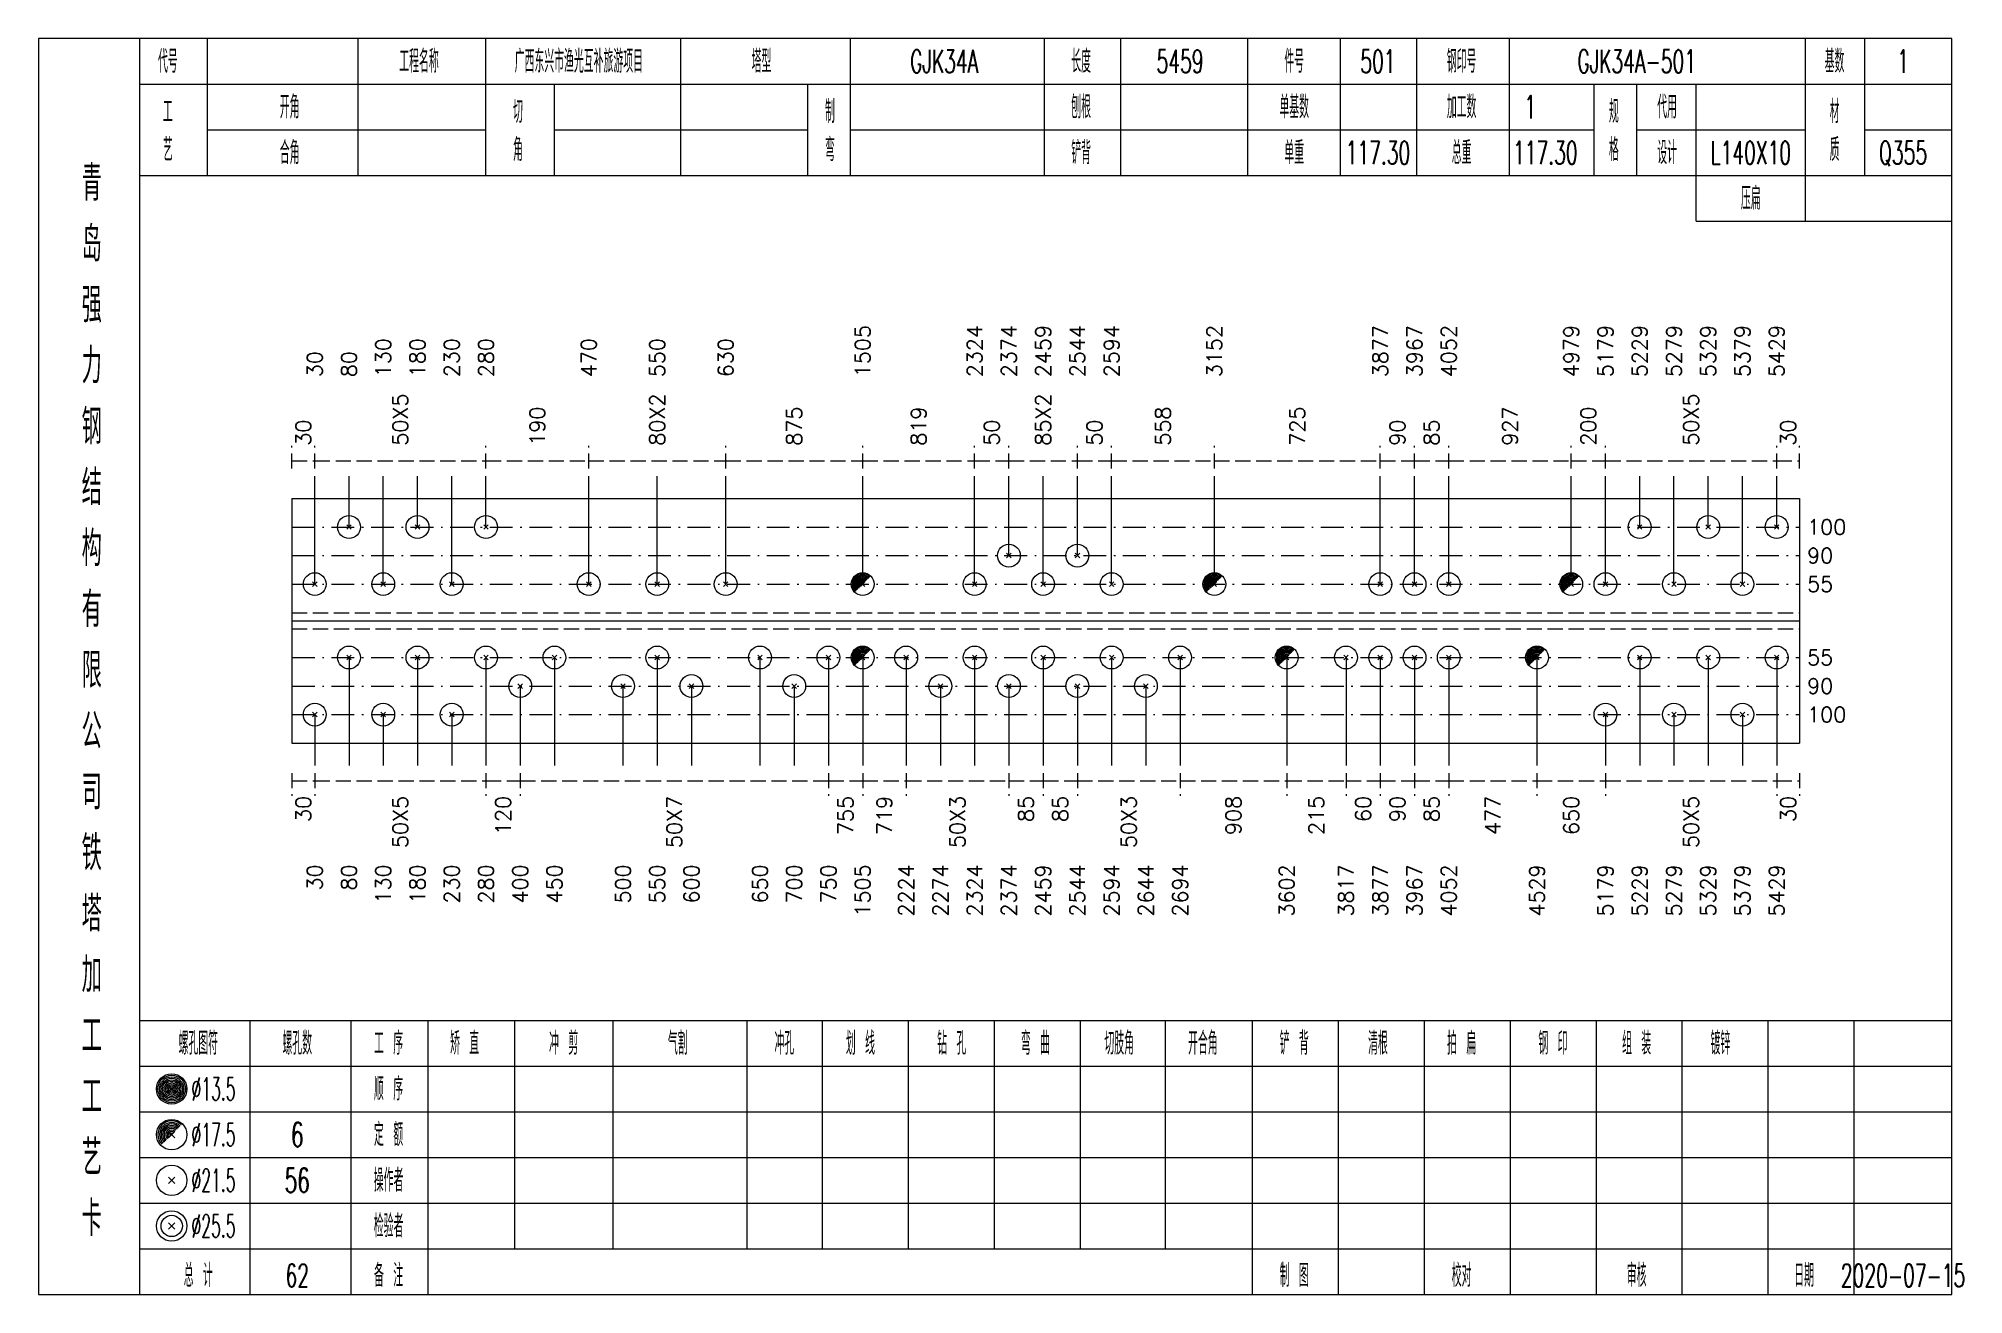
# Model space of a CAD drawing. Extents: x 0 to 2606, y -377 to 6479.
# Drawn here: x 1829.8 to 2082.7, y 4550 to 4715 of the extents above; entities that cross this region are included whole.
import ezdxf
from ezdxf.enums import TextEntityAlignment as Align

# ---------------------------------------------------------------- set-up
doc = ezdxf.new("R2010")
doc.units = 0
doc.header["$MEASUREMENT"] = 0
doc.linetypes.add('一点画线', pattern=[5.2, 3, -1, 0.2, -1])
doc.linetypes.add('虚线', pattern=[2.75, 2, -0.75])
doc.layers.get('0').update_dxf_attribs({"linetype": 'CONTINUOUS', "lineweight": 25})
doc.layers.add('1', color=7, linetype='CONTINUOUS', lineweight=25)
doc.layers.add('4', color=7, linetype='CONTINUOUS', lineweight=25)
doc.styles.get("Standard").update_dxf_attribs({"font": 'simplex.shx', "width": 0.7, "height": 3, "bigfont": 'gbhzfs.shx'})

msp = doc.modelspace()

# ---------------------------------------------------------------- texts
at = {"color": 7, "linetype": 'Continuous', "lineweight": 13}
for s, p in [('1505', (1938.1, 4670.5)), ('2324', (1952.81, 4670.5)), ('2374', (1957.31, 4670.5)), ('2459', (1961.81, 4670.5)), ('2544', (1966.31, 4670.5)), ('2594', (1970.81, 4670.5)), ('3152', (1984.31, 4670.5)), ('3877', (2006.11, 4670.5)), ('3967', (2010.61, 4670.5)), ('4052', (2015.11, 4670.5)), ('4979', (2031.2, 4670.5)), ('5179', (2035.7, 4670.5)), ('5229', (2040.2, 4670.5)), ('5279', (2044.7, 4670.5)), ('5329', (2049.2, 4670.5)), ('5379', (2053.7, 4670.5)), ('5429', (2058.2, 4670.5)), ('130', (1875.1, 4670.5)), ('180', (1879.6, 4670.5)), ('230', (1884.1, 4670.5)), ('280', (1888.6, 4670.5)), ('470', (1902.1, 4670.5)), ('550', (1911.1, 4670.5)), ('630', (1920.1, 4670.5)), ('30', (1866.1, 4670.5)), ('80', (1870.6, 4670.5))]:
    msp.add_text(s, height=2, rotation=90, dxfattribs=at).set_placement(p, align=Align.MIDDLE_LEFT)
at = {"color": 8, "linetype": 'Continuous', "lineweight": 9}
for s, p in [('50X5', (1877.35, 4661.5)), ('80X2', (1911.1, 4661.5)), ('85X2', (1961.81, 4661.5)), ('50X5', (2046.95, 4661.5)), ('30', (1864.6, 4661.5)), ('190', (1895.35, 4661.5)), ('875', (1929.1, 4661.5)), ('819', (1945.45, 4661.5)), ('50', (1955.06, 4661.5)), ('50', (1968.56, 4661.5)), ('558', (1977.56, 4661.5)), ('725', (1995.21, 4661.5)), ('90', (2008.36, 4661.5)), ('85', (2012.86, 4661.5)), ('927', (2023.16, 4661.5)), ('200', (2033.45, 4661.5)), ('30', (2059.7, 4661.5))]:
    msp.add_text(s, height=2, rotation=90, dxfattribs=at).set_placement(p, align=Align.MIDDLE_LEFT)
at = {"color": 7, "linetype": 'Continuous', "lineweight": 13}
for s, p in [('100', (2062.2, 4650.82)), ('90', (2062.2, 4647.07)), ('55', (2062.2, 4643.32)), ('55', (2062.2, 4633.68)), ('90', (2062.2, 4629.93)), ('100', (2062.2, 4626.18))]:
    msp.add_text(s, height=2, dxfattribs=at).set_placement(p, align=Align.MIDDLE_LEFT)
at = {"color": 8, "linetype": 'Continuous', "lineweight": 9}
for s, p in [('30', (1864.6, 4615.5)), ('50X5', (1877.35, 4615.5)), ('120', (1890.85, 4615.5)), ('50X7', (1913.35, 4615.5)), ('755', (1935.85, 4615.5)), ('719', (1940.95, 4615.5)), ('50X3', (1950.56, 4615.5)), ('85', (1959.56, 4615.5)), ('85', (1964.06, 4615.5)), ('50X3', (1973.06, 4615.5)), ('908', (1986.81, 4615.5)), ('215', (1997.71, 4615.5)), ('60', (2003.86, 4615.5)), ('90', (2008.36, 4615.5)), ('85', (2012.86, 4615.5)), ('477', (2020.91, 4615.5)), ('650', (2031.2, 4615.5)), ('50X5', (2046.95, 4615.5)), ('30', (2059.7, 4615.5))]:
    msp.add_text(s, height=2, rotation=90, dxfattribs=at).set_placement(p, align=Align.MIDDLE_RIGHT)
at = {"layer": '1', "color": 7, "linetype": 'Continuous', "lineweight": 13}
for s, p in [('30', (1866.1, 4606.5)), ('80', (1870.6, 4606.5)), ('130', (1875.1, 4606.5)), ('180', (1879.6, 4606.5)), ('230', (1884.1, 4606.5)), ('280', (1888.6, 4606.5)), ('400', (1893.1, 4606.5)), ('450', (1897.6, 4606.5)), ('500', (1906.6, 4606.5)), ('550', (1911.1, 4606.5)), ('600', (1915.6, 4606.5)), ('650', (1924.6, 4606.5)), ('700', (1929.1, 4606.5)), ('750', (1933.6, 4606.5)), ('1505', (1938.1, 4606.5)), ('2224', (1943.81, 4606.5)), ('2274', (1948.31, 4606.5)), ('2324', (1952.81, 4606.5)), ('2374', (1957.31, 4606.5)), ('2459', (1961.81, 4606.5)), ('2544', (1966.31, 4606.5)), ('2594', (1970.81, 4606.5)), ('2644', (1975.31, 4606.5)), ('2694', (1979.81, 4606.5)), ('3602', (1993.81, 4606.5)), ('3817', (2001.61, 4606.5)), ('3877', (2006.11, 4606.5)), ('3967', (2010.61, 4606.5)), ('4052', (2015.11, 4606.5)), ('4529', (2026.7, 4606.5)), ('5179', (2035.7, 4606.5)), ('5229', (2040.2, 4606.5)), ('5279', (2044.7, 4606.5)), ('5329', (2049.2, 4606.5)), ('5379', (2053.7, 4606.5)), ('5429', (2058.2, 4606.5))]:
    msp.add_text(s, height=2, rotation=90, dxfattribs=at).set_placement(p, align=Align.MIDDLE_RIGHT)
at = {"layer": '4', "color": 1, "linetype": 'Continuous', "lineweight": 13}
for s, height, width, p in [('代号', 3, 0.6, (1846.8, 4712)), ('工程名称', 3, 0.6, (1879.8, 4712)), ('广西东兴市渔光互补旅游项目', 3, 0.6, (1900.8, 4712)), ('塔型', 3, 0.6, (1924.8, 4712)), ('GJK34A', 3, 0.6, (1948.8, 4712)), ('长度', 3, 0.6, (1966.8, 4712)), ('5459', 3, 0.6, (1979.8, 4712)), ('件号', 3, 0.6, (1994.8, 4712)), ('501', 3, 0.6, (2005.8, 4712)), ('钢印号', 3, 0.6, (2016.8, 4712)), ('GJK34A-501', 3, 0.6, (2039.8, 4712)), ('基数', 3, 0.6, (2065.8, 4712)), ('1', 3, 0.6, (2074.8, 4712)), ('开角', 3, 0.6, (1862.8, 4706)), ('刨根', 3, 0.6, (1966.8, 4706)), ('单基数', 3, 0.6, (1994.8, 4706)), ('加工数', 3, 0.6, (2016.8, 4706)), ('1', 3, 0.6, (2025.8, 4706)), ('代用', 3, 0.6, (2043.8, 4706)), ('工', 3, 0.6, (1846.8, 4705.4)), ('切', 3, 0.6, (1892.8, 4705.4)), ('制', 3, 0.6, (1933.8, 4705.4)), ('规', 3, 0.6, (2036.8, 4705.4)), ('材', 3, 0.6, (2065.8, 4705.4)), ('艺', 3, 0.6, (1846.8, 4700.4)), ('合角', 3, 0.6, (1862.8, 4700)), ('角', 3, 0.6, (1892.8, 4700.4)), ('弯', 3, 0.6, (1933.8, 4700.4)), ('铲背', 3, 0.6, (1966.8, 4700)), ('单重', 3, 0.6, (1994.8, 4700)), ('117.30', 3, 0.6, (2005.8, 4700)), ('总重', 3, 0.6, (2016.8, 4700)), ('117.30', 3, 0.6, (2027.8, 4700)), ('格', 3, 0.6, (2036.8, 4700.4)), ('设计', 3, 0.6, (2043.8, 4700)), ('L140X10', 3, 0.6, (2054.8, 4700)), ('质', 3, 0.6, (2065.8, 4700.4)), ('Q355', 3, 0.6, (2074.8, 4700)), ('青', 4.6, 0.8, (1836.8, 4696)), ('压扁', 3, 0.6, (2054.8, 4694)), ('岛', 4.6, 0.8, (1836.8, 4688)), ('强', 4.6, 0.8, (1836.8, 4680)), ('力', 4.6, 0.8, (1836.8, 4672)), ('钢', 4.6, 0.8, (1836.8, 4664)), ('结', 4.6, 0.8, (1836.8, 4656)), ('构', 4.6, 0.8, (1836.8, 4648)), ('有', 4.6, 0.8, (1836.8, 4640)), ('限', 4.6, 0.8, (1836.8, 4632)), ('公', 4.6, 0.8, (1836.8, 4624)), ('司', 4.6, 0.8, (1836.8, 4616)), ('铁', 4.6, 0.8, (1836.8, 4608)), ('塔', 4.6, 0.8, (1836.8, 4600)), ('加', 4.6, 0.8, (1836.8, 4592)), ('工', 4.6, 0.8, (1836.8, 4584)), ('螺孔图符', 3, 0.6, (1850.8, 4583)), ('螺孔数', 3, 0.6, (1863.8, 4583)), ('工 序', 3, 0.6, (1875.8, 4583)), ('矫 直', 3, 0.6, (1885.8, 4583)), ('冲 剪', 3, 0.6, (1898.8, 4583)), ('气割', 3, 0.6, (1913.8, 4583)), ('冲孔', 3, 0.6, (1927.8, 4583)), ('划 线', 3, 0.6, (1937.8, 4583)), ('钻 孔', 3, 0.6, (1949.8, 4583)), ('弯 曲', 3, 0.6, (1960.8, 4583)), ('切肢角', 3, 0.6, (1971.8, 4583)), ('开合角', 3, 0.6, (1982.8, 4583)), ('铲 背', 3, 0.6, (1994.8, 4583)), ('清根', 3, 0.6, (2005.8, 4583)), ('拍 扁', 3, 0.6, (2016.8, 4583)), ('钢 印', 3, 0.6, (2028.8, 4583)), ('组 装', 3, 0.6, (2039.8, 4583)), ('镀锌', 3, 0.6, (2050.8, 4583)), ('%%C13.5', 3, 0.5, (1852.8, 4577)), ('顺 序', 3, 0.6, (1875.8, 4577)), ('工', 4.6, 0.8, (1836.8, 4576)), ('艺', 4.6, 0.8, (1836.8, 4568)), ('%%C17.5', 3, 0.5, (1852.8, 4571)), ('6', 3.2, 0.6, (1863.8, 4571)), ('定 额', 3, 0.6, (1875.8, 4571)), ('%%C21.5', 3, 0.5, (1852.8, 4565)), ('56', 3.2, 0.6, (1863.8, 4565)), ('操作者', 3, 0.6, (1875.8, 4565)), ('卡', 4.6, 0.8, (1836.8, 4560)), ('检验者', 3, 0.6, (1875.8, 4559)), ('%%C25.5', 3, 0.5, (1852.8, 4559)), ('总 计', 3, 0.6, (1850.8, 4552.5)), ('62', 3, 0.6, (1863.8, 4552.5)), ('备 注', 3, 0.6, (1875.8, 4552.5)), ('制 图', 3, 0.6, (1994.8, 4552.5)), ('校对', 3, 0.6, (2016.8, 4552.5)), ('审核', 3, 0.6, (2039.8, 4552.5)), ('日期', 3, 0.6, (2061.8, 4552.5)), ('2020-07-15', 3, 0.6, (2074.8, 4552.5))]:
    msp.add_text(s, height=height, dxfattribs=dict(at, width=width)).set_placement(p, align=Align.MIDDLE_CENTER)

# ---------------------------------------------------------------- linework, layer by layer
at = {"color": 8, "linetype": '虚线', "lineweight": 9}
for p, q in [((1863.1, 4658.5), (1863.1, 4661.5)), ((1863.1, 4659.5), (1866.1, 4659.5)), ((1866.1, 4658.5), (1866.1, 4661.5)), ((1866.1, 4658.5), (1866.1, 4661.5)), ((1866.1, 4659.5), (1888.6, 4659.5)), ((1888.6, 4658.5), (1888.6, 4661.5)), ((1888.6, 4658.5), (1888.6, 4661.5)), ((1888.6, 4659.5), (1902.1, 4659.5)), ((1902.1, 4658.5), (1902.1, 4661.5)), ((1902.1, 4658.5), (1902.1, 4661.5)), ((1902.1, 4659.5), (1920.1, 4659.5)), ((1920.1, 4658.5), (1920.1, 4661.5)), ((1920.1, 4658.5), (1920.1, 4661.5)), ((1920.1, 4659.5), (1938.1, 4659.5)), ((1938.1, 4658.5), (1938.1, 4661.5)), ((1938.1, 4658.5), (1938.1, 4661.5)), ((1938.1, 4659.5), (1952.81, 4659.5)), ((1952.81, 4658.5), (1952.81, 4661.5)), ((1952.81, 4658.5), (1952.81, 4661.5)), ((1952.81, 4659.5), (1957.31, 4659.5)), ((1957.31, 4658.5), (1957.31, 4661.5)), ((1957.31, 4658.5), (1957.31, 4661.5)), ((1957.31, 4659.5), (1966.31, 4659.5)), ((1966.31, 4658.5), (1966.31, 4661.5)), ((1966.31, 4658.5), (1966.31, 4661.5)), ((1966.31, 4659.5), (1970.81, 4659.5)), ((1970.81, 4658.5), (1970.81, 4661.5)), ((1970.81, 4658.5), (1970.81, 4661.5)), ((1970.81, 4659.5), (1984.31, 4659.5)), ((1984.31, 4658.5), (1984.31, 4661.5)), ((1984.31, 4658.5), (1984.31, 4661.5)), ((1984.31, 4659.5), (2006.11, 4659.5)), ((2006.11, 4658.5), (2006.11, 4661.5)), ((2006.11, 4658.5), (2006.11, 4661.5)), ((2006.11, 4659.5), (2010.61, 4659.5)), ((2010.61, 4658.5), (2010.61, 4661.5)), ((2010.61, 4658.5), (2010.61, 4661.5)), ((2010.61, 4659.5), (2015.11, 4659.5)), ((2015.11, 4658.5), (2015.11, 4661.5)), ((2015.11, 4658.5), (2015.11, 4661.5)), ((2015.11, 4659.5), (2031.2, 4659.5)), ((2031.2, 4658.5), (2031.2, 4661.5)), ((2031.2, 4658.5), (2031.2, 4661.5)), ((2031.2, 4659.5), (2035.7, 4659.5)), ((2035.7, 4658.5), (2035.7, 4661.5)), ((2035.7, 4658.5), (2035.7, 4661.5)), ((2035.7, 4659.5), (2058.2, 4659.5)), ((2058.2, 4658.5), (2058.2, 4661.5)), ((2058.2, 4658.5), (2058.2, 4661.5)), ((2058.2, 4659.5), (2061.2, 4659.5)), ((2061.2, 4658.5), (2061.2, 4661.5)), ((1863.1, 4618.5), (1863.1, 4615.5)), ((1863.1, 4617.5), (1866.1, 4617.5)), ((1866.1, 4618.5), (1866.1, 4615.5)), ((1866.1, 4618.5), (1866.1, 4615.5)), ((1866.1, 4617.5), (1888.6, 4617.5)), ((1888.6, 4618.5), (1888.6, 4615.5)), ((1888.6, 4618.5), (1888.6, 4615.5)), ((1888.6, 4617.5), (1893.1, 4617.5)), ((1893.1, 4618.5), (1893.1, 4615.5)), ((1893.1, 4618.5), (1893.1, 4615.5)), ((1893.1, 4617.5), (1933.6, 4617.5)), ((1933.6, 4618.5), (1933.6, 4615.5)), ((1933.6, 4618.5), (1933.6, 4615.5)), ((1933.6, 4617.5), (1938.1, 4617.5)), ((1938.1, 4618.5), (1938.1, 4615.5)), ((1938.1, 4618.5), (1938.1, 4615.5)), ((1938.1, 4617.5), (1943.81, 4617.5)), ((1943.81, 4618.5), (1943.81, 4615.5)), ((1943.81, 4618.5), (1943.81, 4615.5)), ((1943.81, 4617.5), (1957.31, 4617.5)), ((1957.31, 4618.5), (1957.31, 4615.5)), ((1957.31, 4618.5), (1957.31, 4615.5)), ((1957.31, 4617.5), (1961.81, 4617.5)), ((1961.81, 4618.5), (1961.81, 4615.5)), ((1961.81, 4618.5), (1961.81, 4615.5)), ((1961.81, 4617.5), (1966.31, 4617.5)), ((1966.31, 4618.5), (1966.31, 4615.5)), ((1966.31, 4618.5), (1966.31, 4615.5)), ((1966.31, 4617.5), (1979.81, 4617.5)), ((1979.81, 4618.5), (1979.81, 4615.5)), ((1979.81, 4618.5), (1979.81, 4615.5)), ((1979.81, 4617.5), (1993.81, 4617.5)), ((1993.81, 4618.5), (1993.81, 4615.5)), ((1993.81, 4618.5), (1993.81, 4615.5)), ((1993.81, 4617.5), (2001.61, 4617.5)), ((2001.61, 4618.5), (2001.61, 4615.5)), ((2001.61, 4618.5), (2001.61, 4615.5)), ((2001.61, 4617.5), (2006.11, 4617.5)), ((2006.11, 4618.5), (2006.11, 4615.5)), ((2006.11, 4618.5), (2006.11, 4615.5)), ((2006.11, 4617.5), (2010.61, 4617.5)), ((2010.61, 4618.5), (2010.61, 4615.5)), ((2010.61, 4618.5), (2010.61, 4615.5)), ((2010.61, 4617.5), (2015.11, 4617.5)), ((2015.11, 4618.5), (2015.11, 4615.5)), ((2015.11, 4618.5), (2015.11, 4615.5)), ((2015.11, 4617.5), (2026.7, 4617.5)), ((2026.7, 4618.5), (2026.7, 4615.5)), ((2026.7, 4618.5), (2026.7, 4615.5)), ((2026.7, 4617.5), (2035.7, 4617.5)), ((2035.7, 4618.5), (2035.7, 4615.5)), ((2035.7, 4618.5), (2035.7, 4615.5)), ((2035.7, 4617.5), (2058.2, 4617.5)), ((2058.2, 4618.5), (2058.2, 4615.5)), ((2058.2, 4618.5), (2058.2, 4615.5)), ((2058.2, 4617.5), (2061.2, 4617.5)), ((2061.2, 4618.5), (2061.2, 4615.5))]:
    msp.add_line(p, q, dxfattribs=at)
at = {"color": 7, "linetype": 'Continuous', "lineweight": 13}
for p, q in [((1866.1, 4643.32), (1866.1, 4657.5)), ((1870.6, 4650.82), (1870.6, 4657.5)), ((1875.1, 4643.32), (1875.1, 4657.5)), ((1879.6, 4650.82), (1879.6, 4657.5)), ((1884.1, 4643.32), (1884.1, 4657.5)), ((1888.6, 4650.82), (1888.6, 4657.5)), ((1902.1, 4643.32), (1902.1, 4657.5)), ((1911.1, 4643.32), (1911.1, 4657.5)), ((1920.1, 4643.32), (1920.1, 4657.5)), ((1938.1, 4643.32), (1938.1, 4657.5)), ((1952.81, 4643.32), (1952.81, 4657.5)), ((1957.31, 4647.07), (1957.31, 4657.5)), ((1961.81, 4643.32), (1961.81, 4657.5)), ((1966.31, 4647.07), (1966.31, 4657.5)), ((1970.81, 4643.32), (1970.81, 4657.5)), ((1984.31, 4643.32), (1984.31, 4657.5)), ((2006.11, 4643.32), (2006.11, 4657.5)), ((2010.61, 4643.32), (2010.61, 4657.5)), ((2015.11, 4643.32), (2015.11, 4657.5)), ((2031.2, 4643.32), (2031.2, 4657.5)), ((2035.7, 4643.32), (2035.7, 4657.5)), ((2040.2, 4650.82), (2040.2, 4657.5)), ((2044.7, 4643.32), (2044.7, 4657.5)), ((2049.2, 4650.82), (2049.2, 4657.5)), ((2053.7, 4643.32), (2053.7, 4657.5)), ((2058.2, 4650.82), (2058.2, 4657.5)), ((1870.3, 4650.52), (1870.9, 4651.12)), ((1870.9, 4650.52), (1870.3, 4651.12)), ((1879.3, 4650.52), (1879.9, 4651.12)), ((1879.9, 4650.52), (1879.3, 4651.12)), ((1888.3, 4650.52), (1888.9, 4651.12)), ((1888.9, 4650.52), (1888.3, 4651.12)), ((2039.9, 4650.52), (2040.5, 4651.12)), ((2040.5, 4650.52), (2039.9, 4651.12)), ((2048.9, 4650.52), (2049.5, 4651.12)), ((2049.5, 4650.52), (2048.9, 4651.12)), ((2057.9, 4650.52), (2058.5, 4651.12)), ((2058.5, 4650.52), (2057.9, 4651.12)), ((1957.01, 4646.77), (1957.61, 4647.37)), ((1957.61, 4646.77), (1957.01, 4647.37)), ((1966.01, 4646.77), (1966.61, 4647.37)), ((1966.61, 4646.77), (1966.01, 4647.37)), ((1865.8, 4643.02), (1866.4, 4643.62)), ((1866.4, 4643.02), (1865.8, 4643.62)), ((1874.8, 4643.02), (1875.4, 4643.62)), ((1875.4, 4643.02), (1874.8, 4643.62)), ((1883.8, 4643.02), (1884.4, 4643.62)), ((1884.4, 4643.02), (1883.8, 4643.62)), ((1901.8, 4643.02), (1902.4, 4643.62)), ((1902.4, 4643.02), (1901.8, 4643.62)), ((1910.8, 4643.02), (1911.4, 4643.62)), ((1911.4, 4643.02), (1910.8, 4643.62)), ((1919.8, 4643.02), (1920.4, 4643.62)), ((1920.4, 4643.02), (1919.8, 4643.62)), ((1952.51, 4643.02), (1953.11, 4643.62)), ((1953.11, 4643.02), (1952.51, 4643.62)), ((1961.51, 4643.02), (1962.11, 4643.62)), ((1962.11, 4643.02), (1961.51, 4643.62)), ((1970.51, 4643.02), (1971.11, 4643.62)), ((1971.11, 4643.02), (1970.51, 4643.62)), ((2005.81, 4643.02), (2006.41, 4643.62)), ((2006.41, 4643.02), (2005.81, 4643.62)), ((2010.31, 4643.02), (2010.91, 4643.62)), ((2010.91, 4643.02), (2010.31, 4643.62)), ((2014.81, 4643.02), (2015.41, 4643.62)), ((2015.41, 4643.02), (2014.81, 4643.62)), ((2035.4, 4643.02), (2036, 4643.62)), ((2036, 4643.02), (2035.4, 4643.62)), ((2044.4, 4643.02), (2045, 4643.62)), ((2045, 4643.02), (2044.4, 4643.62)), ((2053.4, 4643.02), (2054, 4643.62)), ((2054, 4643.02), (2053.4, 4643.62)), ((1870.6, 4633.68), (1870.6, 4619.5)), ((1879.6, 4633.68), (1879.6, 4619.5)), ((1888.6, 4633.68), (1888.6, 4619.5)), ((1897.6, 4633.68), (1897.6, 4619.5)), ((1911.1, 4633.68), (1911.1, 4619.5)), ((1924.6, 4633.68), (1924.6, 4619.5)), ((1933.6, 4633.68), (1933.6, 4619.5)), ((1938.1, 4633.68), (1938.1, 4619.5)), ((1943.81, 4633.68), (1943.81, 4619.5)), ((1952.81, 4633.68), (1952.81, 4619.5)), ((1961.81, 4633.68), (1961.81, 4619.5)), ((1970.81, 4633.68), (1970.81, 4619.5)), ((1979.81, 4633.68), (1979.81, 4619.5)), ((1993.81, 4633.68), (1993.81, 4619.5)), ((2001.61, 4633.68), (2001.61, 4619.5)), ((2006.11, 4633.68), (2006.11, 4619.5)), ((2010.61, 4633.68), (2010.61, 4619.5)), ((2015.11, 4633.68), (2015.11, 4619.5)), ((2026.7, 4633.68), (2026.7, 4619.5)), ((2040.2, 4633.68), (2040.2, 4619.5)), ((2049.2, 4633.68), (2049.2, 4619.5)), ((2058.2, 4633.68), (2058.2, 4619.5)), ((1893.1, 4629.93), (1893.1, 4619.5)), ((1906.6, 4629.93), (1906.6, 4619.5)), ((1915.6, 4629.93), (1915.6, 4619.5)), ((1929.1, 4629.93), (1929.1, 4619.5)), ((1948.31, 4629.93), (1948.31, 4619.5)), ((1957.31, 4629.93), (1957.31, 4619.5)), ((1966.31, 4629.93), (1966.31, 4619.5)), ((1975.31, 4629.93), (1975.31, 4619.5)), ((1866.1, 4626.18), (1866.1, 4619.5)), ((1875.1, 4626.18), (1875.1, 4619.5)), ((1884.1, 4626.18), (1884.1, 4619.5)), ((2035.7, 4626.18), (2035.7, 4619.5)), ((2044.7, 4626.18), (2044.7, 4619.5)), ((2053.7, 4626.18), (2053.7, 4619.5))]:
    msp.add_line(p, q, dxfattribs=at)
at = {"color": 7, "linetype": 'Continuous', "lineweight": 18}
for p, q in [((1863.1, 4654.57), (1863.1, 4622.43)), ((1863.1, 4654.57), (2061.2, 4654.57)), ((2061.2, 4654.57), (2061.2, 4622.43)), ((1863.1, 4638.5), (2061.2, 4638.5))]:
    msp.add_line(p, q, dxfattribs=at)
at = {"color": 3, "linetype": '一点画线', "lineweight": 13}
for p, q in [((1863.1, 4650.82), (2061.2, 4650.82)), ((1863.1, 4647.07), (2061.2, 4647.07)), ((1863.1, 4643.32), (2061.2, 4643.32)), ((1863.1, 4633.68), (2061.2, 4633.68)), ((1863.1, 4629.93), (2061.2, 4629.93)), ((1863.1, 4626.18), (2061.2, 4626.18))]:
    msp.add_line(p, q, dxfattribs=at)
at = {"color": 7, "linetype": 'Continuous', "lineweight": 0}
for p, q in [((1937.8, 4643.02), (1938.4, 4643.62)), ((1937.8, 4643.62), (1938.4, 4643.02)), ((1984.01, 4643.02), (1984.61, 4643.62)), ((1984.01, 4643.62), (1984.61, 4643.02)), ((2030.9, 4643.02), (2031.5, 4643.62)), ((2030.9, 4643.62), (2031.5, 4643.02))]:
    msp.add_line(p, q, dxfattribs=at)
at = {"color": 1, "linetype": '虚线', "lineweight": 18}
for p, q in [((1863.1, 4639.57), (2061.2, 4639.57)), ((1863.1, 4637.43), (2061.2, 4637.43))]:
    msp.add_line(p, q, dxfattribs=at)
at = {"color": 7, "linetype": 'Continuous', "lineweight": 13}
for centre in [(1870.6, 4650.82), (1879.6, 4650.82), (1888.6, 4650.82), (2040.2, 4650.82), (2049.2, 4650.82), (2058.2, 4650.82), (1957.31, 4647.07), (1966.31, 4647.07), (1866.1, 4643.32), (1875.1, 4643.32), (1884.1, 4643.32), (1902.1, 4643.32), (1911.1, 4643.32), (1920.1, 4643.32), (1938.1, 4643.32), (1952.81, 4643.32), (1961.81, 4643.32), (1970.81, 4643.32), (1984.31, 4643.32), (2006.11, 4643.32), (2010.61, 4643.32), (2015.11, 4643.32), (2031.2, 4643.32), (2035.7, 4643.32), (2044.7, 4643.32), (2053.7, 4643.32)]:
    msp.add_circle(centre, 1.5, dxfattribs=at)
for centre, radius in [((1938.1, 4643.32), 1.35), ((1938.1, 4643.32), 1.2), ((1938.1, 4643.32), 1.05), ((1938.1, 4643.32), 0.9), ((1984.31, 4643.32), 1.35), ((1984.31, 4643.32), 1.2), ((1984.31, 4643.32), 1.05), ((1984.31, 4643.32), 0.9), ((2031.2, 4643.32), 1.35), ((2031.2, 4643.32), 1.2), ((2031.2, 4643.32), 1.05), ((2031.2, 4643.32), 0.9), ((1938.1, 4643.32), 0.75), ((1938.1, 4643.32), 0.6), ((1938.1, 4643.32), 0.45), ((1938.1, 4643.32), 0.3), ((1938.1, 4643.32), 0.15), ((1984.31, 4643.32), 0.75), ((1984.31, 4643.32), 0.6), ((1984.31, 4643.32), 0.45), ((1984.31, 4643.32), 0.3), ((1984.31, 4643.32), 0.15), ((2031.2, 4643.32), 0.75), ((2031.2, 4643.32), 0.6), ((2031.2, 4643.32), 0.45), ((2031.2, 4643.32), 0.3), ((2031.2, 4643.32), 0.15)]:
    msp.add_arc(centre, radius, 45, 225, dxfattribs=at)
at = {"layer": '1', "color": 7, "linetype": 'Continuous', "lineweight": 13}
for p, q in [((1870.3, 4633.38), (1870.9, 4633.98)), ((1870.9, 4633.38), (1870.3, 4633.98)), ((1879.3, 4633.38), (1879.9, 4633.98)), ((1879.9, 4633.38), (1879.3, 4633.98)), ((1888.3, 4633.38), (1888.9, 4633.98)), ((1888.9, 4633.38), (1888.3, 4633.98)), ((1897.3, 4633.38), (1897.9, 4633.98)), ((1897.9, 4633.38), (1897.3, 4633.98)), ((1910.8, 4633.38), (1911.4, 4633.98)), ((1911.4, 4633.38), (1910.8, 4633.98)), ((1924.3, 4633.38), (1924.9, 4633.98)), ((1924.9, 4633.38), (1924.3, 4633.98)), ((1933.3, 4633.38), (1933.9, 4633.98)), ((1933.9, 4633.38), (1933.3, 4633.98)), ((1943.51, 4633.38), (1944.11, 4633.98)), ((1944.11, 4633.38), (1943.51, 4633.98)), ((1952.51, 4633.38), (1953.11, 4633.98)), ((1953.11, 4633.38), (1952.51, 4633.98)), ((1961.51, 4633.38), (1962.11, 4633.98)), ((1962.11, 4633.38), (1961.51, 4633.98)), ((1970.51, 4633.38), (1971.11, 4633.98)), ((1971.11, 4633.38), (1970.51, 4633.98)), ((1979.51, 4633.38), (1980.11, 4633.98)), ((1980.11, 4633.38), (1979.51, 4633.98)), ((2001.31, 4633.38), (2001.91, 4633.98)), ((2001.91, 4633.38), (2001.31, 4633.98)), ((2005.81, 4633.38), (2006.41, 4633.98)), ((2006.41, 4633.38), (2005.81, 4633.98)), ((2010.31, 4633.38), (2010.91, 4633.98)), ((2010.91, 4633.38), (2010.31, 4633.98)), ((2014.81, 4633.38), (2015.41, 4633.98)), ((2015.41, 4633.38), (2014.81, 4633.98)), ((2039.9, 4633.38), (2040.5, 4633.98)), ((2040.5, 4633.38), (2039.9, 4633.98)), ((2048.9, 4633.38), (2049.5, 4633.98)), ((2049.5, 4633.38), (2048.9, 4633.98)), ((2057.9, 4633.38), (2058.5, 4633.98)), ((2058.5, 4633.38), (2057.9, 4633.98)), ((1892.8, 4629.63), (1893.4, 4630.23)), ((1893.4, 4629.63), (1892.8, 4630.23)), ((1906.3, 4629.63), (1906.9, 4630.23)), ((1906.9, 4629.63), (1906.3, 4630.23)), ((1915.3, 4629.63), (1915.9, 4630.23)), ((1915.9, 4629.63), (1915.3, 4630.23)), ((1928.8, 4629.63), (1929.4, 4630.23)), ((1929.4, 4629.63), (1928.8, 4630.23)), ((1948.01, 4629.63), (1948.61, 4630.23)), ((1948.61, 4629.63), (1948.01, 4630.23)), ((1957.01, 4629.63), (1957.61, 4630.23)), ((1957.61, 4629.63), (1957.01, 4630.23)), ((1966.01, 4629.63), (1966.61, 4630.23)), ((1966.61, 4629.63), (1966.01, 4630.23)), ((1975.01, 4629.63), (1975.61, 4630.23)), ((1975.61, 4629.63), (1975.01, 4630.23)), ((1865.8, 4625.88), (1866.4, 4626.48)), ((1866.4, 4625.88), (1865.8, 4626.48)), ((1874.8, 4625.88), (1875.4, 4626.48)), ((1875.4, 4625.88), (1874.8, 4626.48)), ((1883.8, 4625.88), (1884.4, 4626.48)), ((1884.4, 4625.88), (1883.8, 4626.48)), ((2035.4, 4625.88), (2036, 4626.48)), ((2036, 4625.88), (2035.4, 4626.48)), ((2044.4, 4625.88), (2045, 4626.48)), ((2045, 4625.88), (2044.4, 4626.48)), ((2053.4, 4625.88), (2054, 4626.48)), ((2054, 4625.88), (2053.4, 4626.48))]:
    msp.add_line(p, q, dxfattribs=at)
at = {"layer": '1', "color": 7, "linetype": 'Continuous', "lineweight": 0}
for p, q in [((1937.8, 4633.38), (1938.4, 4633.98)), ((1937.8, 4633.98), (1938.4, 4633.38)), ((1993.51, 4633.38), (1994.11, 4633.98)), ((1993.51, 4633.98), (1994.11, 4633.38)), ((2026.4, 4633.38), (2027, 4633.98)), ((2026.4, 4633.98), (2027, 4633.38))]:
    msp.add_line(p, q, dxfattribs=at)
at = {"layer": '1', "color": 7, "linetype": 'Continuous', "lineweight": 18}
msp.add_line((1863.1, 4622.43), (2061.2, 4622.43), dxfattribs=at)
at = {"layer": '1', "color": 7, "linetype": 'Continuous', "lineweight": 13}
for centre in [(1870.6, 4633.68), (1879.6, 4633.68), (1888.6, 4633.68), (1897.6, 4633.68), (1911.1, 4633.68), (1924.6, 4633.68), (1933.6, 4633.68), (1938.1, 4633.68), (1943.81, 4633.68), (1952.81, 4633.68), (1961.81, 4633.68), (1970.81, 4633.68), (1979.81, 4633.68), (1993.81, 4633.68), (2001.61, 4633.68), (2006.11, 4633.68), (2010.61, 4633.68), (2015.11, 4633.68), (2026.7, 4633.68), (2040.2, 4633.68), (2049.2, 4633.68), (2058.2, 4633.68), (1893.1, 4629.93), (1906.6, 4629.93), (1915.6, 4629.93), (1929.1, 4629.93), (1948.31, 4629.93), (1957.31, 4629.93), (1966.31, 4629.93), (1975.31, 4629.93), (1866.1, 4626.18), (1875.1, 4626.18), (1884.1, 4626.18), (2035.7, 4626.18), (2044.7, 4626.18), (2053.7, 4626.18)]:
    msp.add_circle(centre, 1.5, dxfattribs=at)
for centre, radius in [((1938.1, 4633.68), 1.35), ((1938.1, 4633.68), 1.2), ((1938.1, 4633.68), 1.05), ((1938.1, 4633.68), 0.9), ((1938.1, 4633.68), 0.75), ((1938.1, 4633.68), 0.6), ((1938.1, 4633.68), 0.45), ((1938.1, 4633.68), 0.3), ((1993.81, 4633.68), 1.35), ((1993.81, 4633.68), 1.2), ((1993.81, 4633.68), 1.05), ((1993.81, 4633.68), 0.9), ((1993.81, 4633.68), 0.75), ((1993.81, 4633.68), 0.6), ((1993.81, 4633.68), 0.45), ((1993.81, 4633.68), 0.3), ((2026.7, 4633.68), 1.35), ((2026.7, 4633.68), 1.2), ((2026.7, 4633.68), 1.05), ((2026.7, 4633.68), 0.9), ((2026.7, 4633.68), 0.75), ((2026.7, 4633.68), 0.6), ((2026.7, 4633.68), 0.45), ((2026.7, 4633.68), 0.3), ((1938.1, 4633.68), 0.15), ((1993.81, 4633.68), 0.15), ((2026.7, 4633.68), 0.15)]:
    msp.add_arc(centre, radius, 45, 225, dxfattribs=at)
at = {"layer": '4', "color": 1, "linetype": 'Continuous', "lineweight": 18}
for p, q in [((1843.1, 4550), (1843.1, 4715)), ((1852, 4697), (1852, 4715)), ((1871.8, 4697), (1871.8, 4715)), ((1888.6, 4697), (1888.6, 4715)), ((1914.2, 4697), (1914.2, 4715)), ((1936.5, 4697), (1936.5, 4715)), ((1962, 4697), (1962, 4715)), ((1972, 4697), (1972, 4715)), ((1988.7, 4697), (1988.7, 4715)), ((2000.9, 4697), (2000.9, 4715)), ((2010.9, 4697), (2010.9, 4715)), ((2023.1, 4697), (2023.1, 4715)), ((2062, 4691), (2062, 4715)), ((2069.8, 4697), (2069.8, 4715)), ((1843.1, 4709), (2081.2, 4709)), ((1897.6, 4697), (1897.6, 4709)), ((1930.9, 4697), (1930.9, 4709)), ((2034.2, 4697), (2034.2, 4709)), ((2039.8, 4697), (2039.8, 4709)), ((2047.6, 4691), (2047.6, 4709)), ((1852, 4703), (1888.6, 4703)), ((1897.6, 4703), (1930.9, 4703)), ((1936.5, 4703), (2034.2, 4703)), ((2039.8, 4703), (2062, 4703)), ((2069.8, 4703), (2081.2, 4703)), ((1843.1, 4697), (2081.2, 4697)), ((2047.6, 4691), (2081.2, 4691)), ((1843.1, 4586), (2081.2, 4586)), ((1857.6, 4550), (1857.6, 4586)), ((1870.9, 4550), (1870.9, 4586)), ((1881, 4550), (1881, 4586)), ((1892.4, 4556), (1892.4, 4586)), ((1905.3, 4556), (1905.3, 4586)), ((1922.9, 4556), (1922.9, 4586)), ((1932.8, 4556), (1932.8, 4586)), ((1944.1, 4556), (1944.1, 4586)), ((1955.4, 4556), (1955.4, 4586)), ((1966.7, 4556), (1966.7, 4586)), ((1977.9, 4556), (1977.9, 4586)), ((1989.3, 4556), (1989.3, 4586)), ((2000.6, 4556), (2000.6, 4586)), ((2011.9, 4556), (2011.9, 4586)), ((2023.2, 4556), (2023.2, 4586)), ((2034.5, 4556), (2034.5, 4586)), ((2045.8, 4556), (2045.8, 4586)), ((2057.1, 4556), (2057.1, 4586)), ((2068.4, 4556), (2068.4, 4586)), ((1843.1, 4580), (2081.2, 4580)), ((1843.1, 4574), (2081.2, 4574)), ((1843.1, 4568), (2081.2, 4568)), ((1843.1, 4562), (2081.2, 4562)), ((1843.1, 4556), (2081.2, 4556)), ((1989.3, 4550), (1989.3, 4556)), ((2000.6, 4550), (2000.6, 4556)), ((2011.9, 4550), (2011.9, 4556)), ((2023.2, 4550), (2023.2, 4556)), ((2034.5, 4550), (2034.5, 4556)), ((2045.8, 4550), (2045.8, 4556)), ((2057.1, 4550), (2057.1, 4556)), ((2068.4, 4550), (2068.4, 4556))]:
    msp.add_line(p, q, dxfattribs=at)
at = {"layer": '4', "color": 7, "linetype": 'Continuous', "lineweight": 13}
for p, q in [((1847.1, 4576.8), (1847.5, 4577.2)), ((1847.5, 4576.8), (1847.1, 4577.2)), ((1846.9, 4564.6), (1847.7, 4565.4)), ((1847.7, 4564.6), (1846.9, 4565.4)), ((1846.9, 4558.6), (1847.7, 4559.4)), ((1847.7, 4558.6), (1846.9, 4559.4))]:
    msp.add_line(p, q, dxfattribs=at)
at = {"layer": '4', "color": 7, "linetype": 'Continuous', "lineweight": 0}
for p, q in [((1846.9, 4570.6), (1847.7, 4571.4)), ((1846.9, 4571.4), (1847.7, 4570.6))]:
    msp.add_line(p, q, dxfattribs=at)
at = {"layer": '4', "color": 1, "linetype": 'Continuous', "lineweight": 18}
msp.add_lwpolyline([(1829.8, 4715), (1829.8, 4550), (2081.2, 4550), (2081.2, 4715)], close=True, dxfattribs=at)
at = {"layer": '4', "color": 7, "linetype": 'Continuous', "lineweight": 13}
for centre, radius in [((1847.3, 4577), 2), ((1847.3, 4577), 1.8), ((1847.3, 4577), 1.6), ((1847.3, 4577), 1.4), ((1847.3, 4577), 1.2), ((1847.3, 4577), 1), ((1847.3, 4577), 0.8), ((1847.3, 4577), 0.6), ((1847.3, 4577), 0.4), ((1847.3, 4577), 0.2), ((1847.3, 4571), 2), ((1847.3, 4565), 2), ((1847.3, 4559), 2), ((1847.3, 4559), 1.4)]:
    msp.add_circle(centre, radius, dxfattribs=at)
for radius in [1.8, 1.6, 1.4, 1.2, 1, 0.8, 0.6, 0.4, 0.2]:
    msp.add_arc((1847.3, 4571), radius, 45, 225, dxfattribs=at)

msp.set_redraw_order([(e.dxf.handle, doc.entitydb.next_handle()) for e in msp.query("TEXT MTEXT ATTDEF DIMENSION ARC_DIMENSION")])  # texts and dimensions are drawn at this point

doc.saveas('drawing.dxf')
